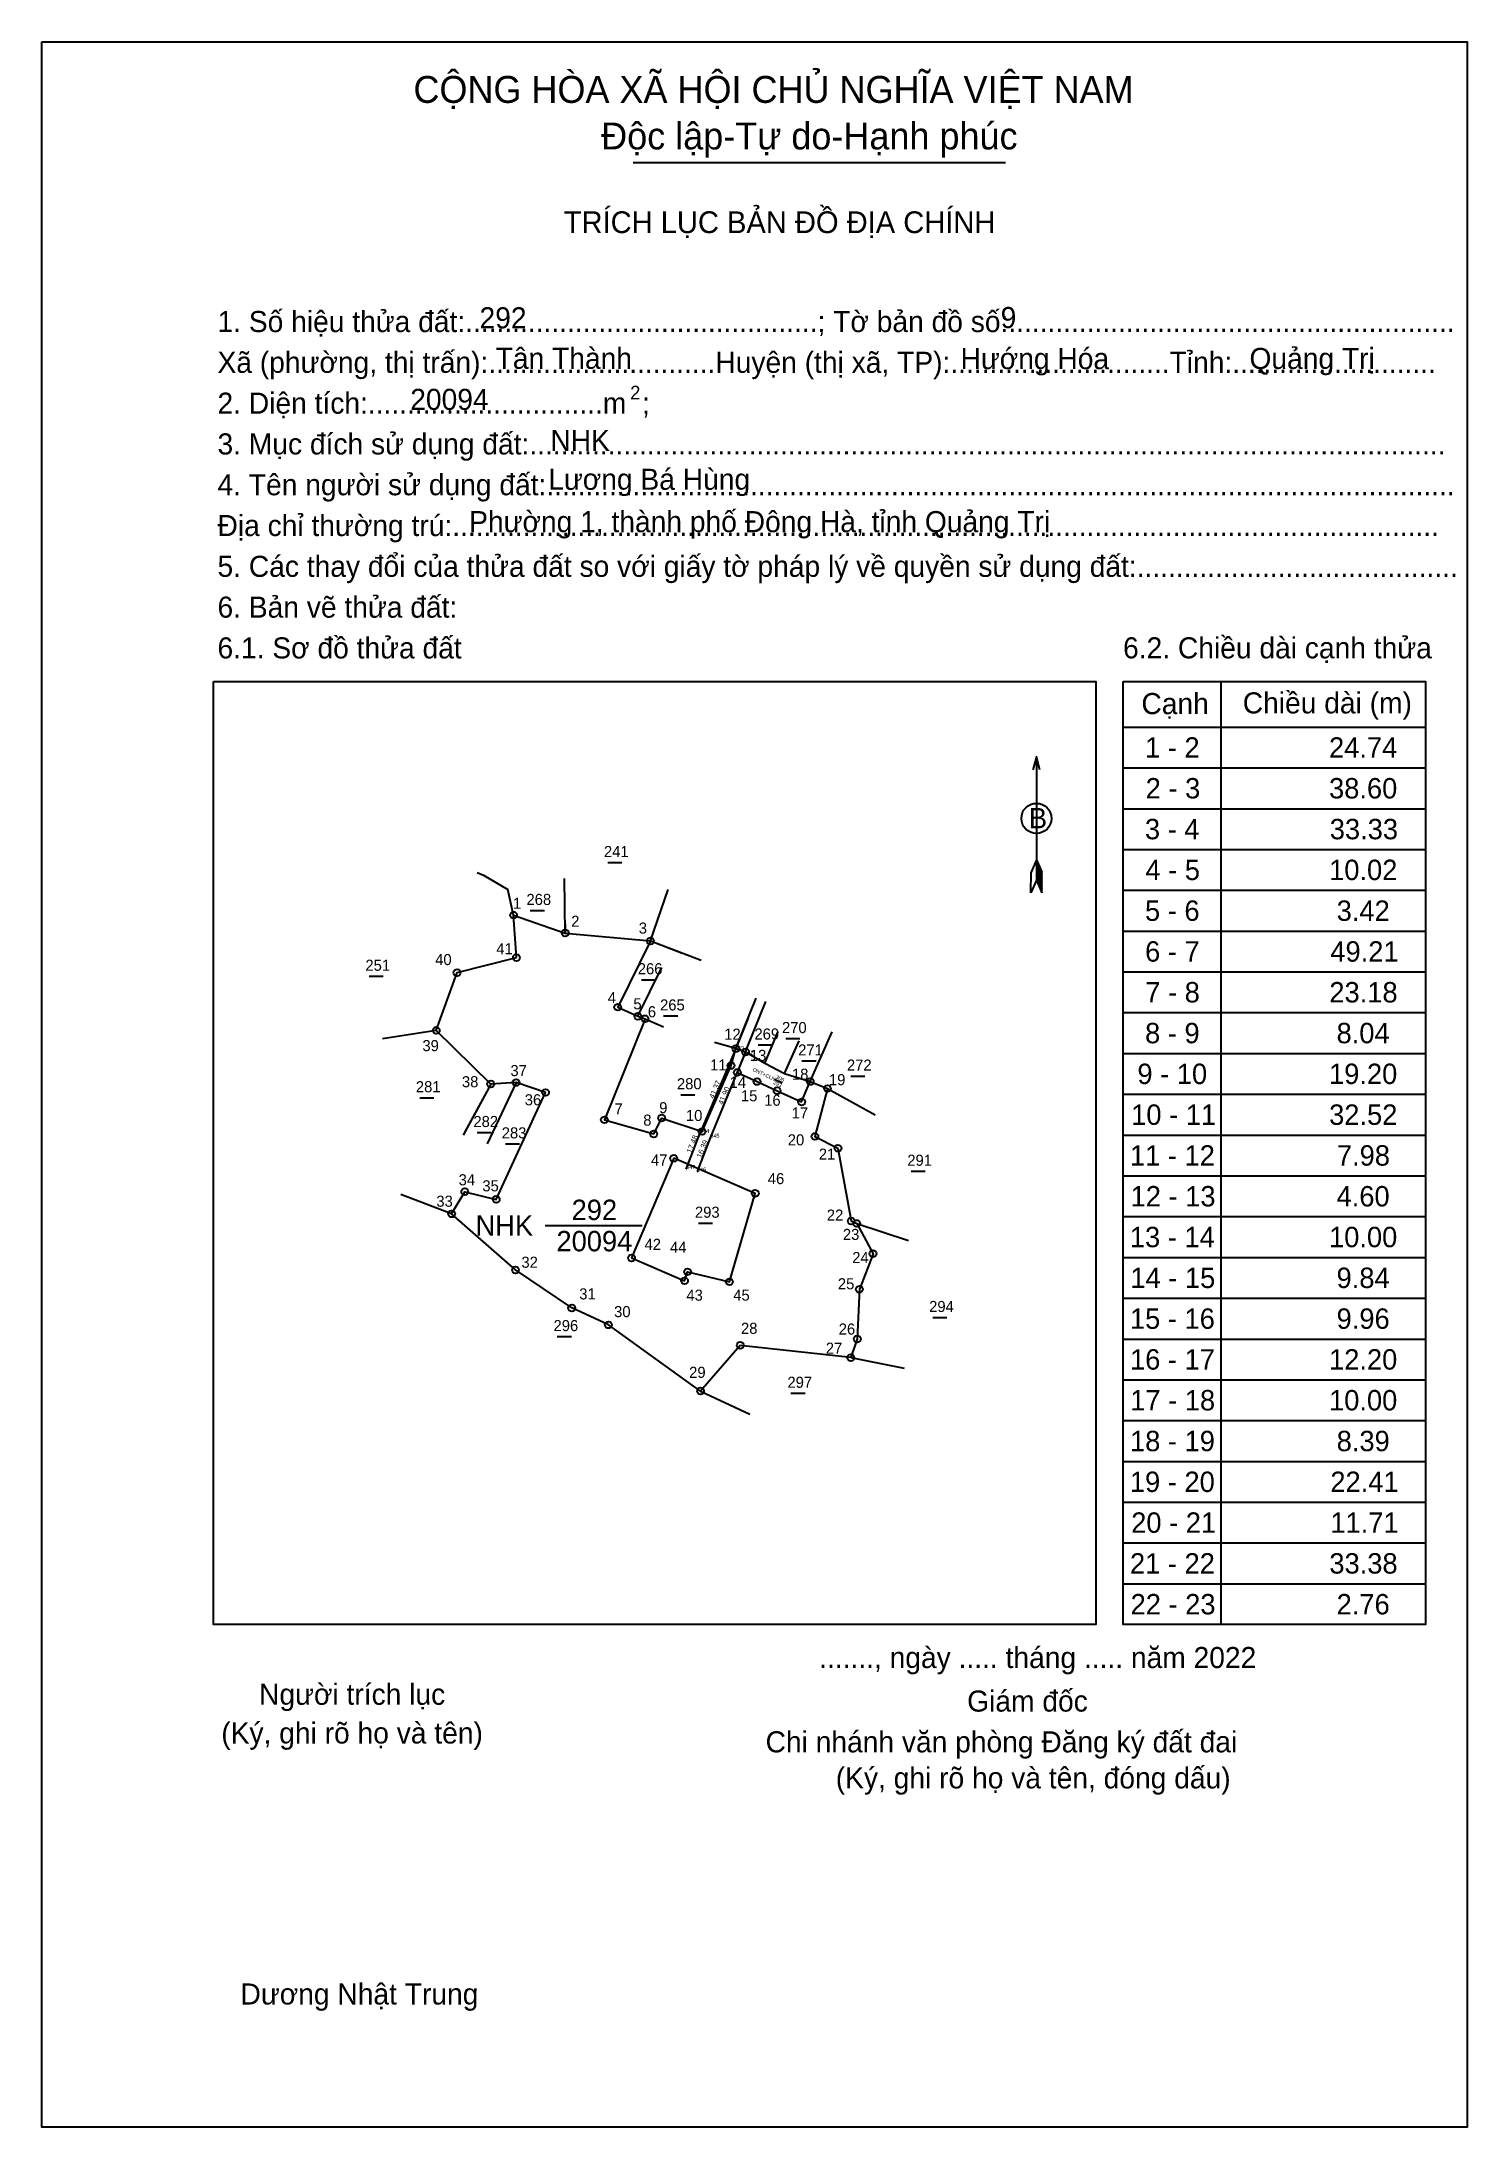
# Model space of a CAD drawing. Extents: x 537810 to 556033, y 1835585 to 1844419.
# Drawn here: x 539531 to 540175, y 1835979 to 1836921 of the extents above; entities that cross this region are included whole.
import ezdxf

# ---------------------------------------------------------------- set-up
doc = ezdxf.new("R2010")
doc.units = 0
for name, color, linetype in [('Level 1', 7, 'Continuous'), ('Level 10', 7, 'Continuous'), ('Level 11', 7, 'Continuous'), ('Level 12', 7, 'Continuous'), ('Level 13', 7, 'Continuous'), ('Level 2', 7, 'Continuous'), ('Level 23', 7, 'Continuous'), ('Level 27', 7, 'Continuous'), ('Level 32', 7, 'Continuous'), ('Level 36', 7, 'Continuous'), ('Level 4', 7, 'Continuous'), ('Level 52', 7, 'Continuous'), ('Level 6', 7, 'Continuous'), ('Level 7', 7, 'Continuous'), ('Level 9', 7, 'Continuous')]:
    doc.layers.add(name, color=color, linetype=linetype)

msp = doc.modelspace()

# ---------------------------------------------------------------- texts
at = {"layer": 'Level 1'}
for s, height, p in [('TRÍCH LỤC BẢN ĐỒ ĐỊA CHÍNH', 9.8272, (539767.06, 1836834.78)), ('1. Số hiệu thửa đất:.............................................; Tờ bản đồ số:.........................................................', 9.51966, (539610.67, 1836790.08)), ('Xã (phường, thị trấn):.............................Huyện (thị xã, TP):............................Tỉnh:..........................', 9.51966, (539610.67, 1836771.66)), ('2', 6.14, (539797.08, 1836759.68)), ('2. Diện tích:..............................m  ;', 9.5197, (539610.67, 1836753.23)), ('3. Mục đích sử dụng đất:.....................................................................................................................', 9.51966, (539610.67, 1836734.8)), ('4. Tên người sử dụng đất:....................................................................................................................', 9.51966, (539610.67, 1836716.38)), ('Địa chỉ thường trú:..............................................................................................................................', 9.51966, (539610.67, 1836697.95)), ('5. Các thay đổi của thửa đất so với giấy tờ pháp lý về quyền sử dụng đất:.........................................', 9.51966, (539610.67, 1836679.53)), ('6. Bản vẽ thửa đất:', 9.5197, (539610.67, 1836661.1)), ('6.1. Sơ đồ thửa đất', 9.5197, (539610.67, 1836642.68)), ('6.2. Chiều dài cạnh thửa', 9.5197, (540019.68, 1836642.71)), ('Cạnh', 9.52, (540027.97, 1836617.53)), ('Chiều dài (m)', 9.5197, (540073.73, 1836617.84)), ('B', 9.21, (539977.14, 1836565.94)), ('......., ngày ..... tháng ..... năm 2022', 9.5197, (539882.41, 1836186.69)), ('Người trích lục', 9.5197, (539629.44, 1836170.1)), ('Giám đốc', 9.52, (539949.26, 1836167.03)), ('(Ký, ghi rõ họ và tên)', 9.5197, (539612.37, 1836152.6)), ('Chi nhánh văn phòng Đăng ký đất đai', 9.5197, (539858.21, 1836148.61)), ('(Ký, ghi rõ họ và tên, đóng dấu)', 9.5197, (539889.92, 1836132.33)), ('Dương Nhật Trung', 9.5197, (539621.06, 1836034.73))]:
    msp.add_text(s, height=height, dxfattribs=at).set_placement(p)
at = {"layer": 'Level 10'}
for s, rotation, p in [('41.37', 66.98018, (539834.88, 1836443.67)), ('41.90', 67.65876, (539839.01, 1836440.85)), ('17.48', 68.92155, (539824.78, 1836419)), ('16.39', 68.54076, (539829.3, 1836416.83))]:
    msp.add_text(s, height=2.5, rotation=rotation, dxfattribs=at).set_placement(p)
at = {"layer": 'Level 12'}
for s, p in [('p43', (539844.38, 1836465.76)), ('p42', (539848.73, 1836463.88)), ('p44', (539828.64, 1836428.4)), ('p45', (539833.23, 1836426.2)), ('p47', (539822.35, 1836412.08)), ('p46', (539827.24, 1836410.95))]:
    msp.add_text(s, height=1.8, dxfattribs=at).set_placement(p)
at = {"layer": 'Level 13'}
for s, height, p in [('CỘNG HÒA XÃ HỘI CHỦ NGHĨA VIỆT NAM', 12.1606, (539699.16, 1836893.59)), ('Độc lập-Tự do-Hạnh phúc', 12.1606, (539783.96, 1836872.57)), ('292', 9.213, (539770.61, 1836389.03)), ('NHK', 9.213, (539727.21, 1836381.97)), ('20094', 9.213, (539763.76, 1836374.9))]:
    msp.add_text(s, height=height, dxfattribs=at).set_placement(p)
msp.add_text('306', height=1.7, rotation=335.14736, dxfattribs=at).set_placement((539862.63, 1836453.03))
at = {"layer": 'Level 2'}
msp.add_text('ONT+CLN', height=1.7, rotation=335.14736, dxfattribs=at).set_placement((539852.16, 1836456.38))
at = {"layer": 'Level 36'}
for s, p in [('241', (539785.21, 1836552.96)), ('268', (539750.21, 1836531.34)), ('251', (539677.46, 1836501.61)), ('266', (539800.49, 1836500.03)), ('265', (539810.54, 1836483.68)), ('269', (539853.18, 1836470.57)), ('270', (539865.62, 1836473.47)), ('271', (539872.93, 1836463.35)), ('272', (539894.94, 1836456.53)), ('281', (539700.26, 1836446.76)), ('280', (539818.17, 1836448.1)), ('282', (539726.23, 1836431.04)), ('283', (539739.04, 1836425.91)), ('291', (539922.22, 1836413.54)), ('293', (539826.3, 1836390.07)), ('294', (539932.08, 1836347.49)), ('296', (539762.43, 1836338.87)), ('297', (539868.08, 1836313.26))]:
    msp.add_text(s, height=5, dxfattribs=at).set_placement(p)
at = {"layer": 'Level 4'}
msp.add_text('293', height=1.7, rotation=335.14736, dxfattribs=at).set_placement((539861.5, 1836450.56))
at = {"layer": 'Level 52'}
for s, p in [('1 - 2', (540029.6, 1836597.86)), ('24.74', (540112.69, 1836597.86)), ('2 - 3', (540029.88, 1836579.44)), ('38.60', (540112.7, 1836579.44)), ('3 - 4', (540029.55, 1836561.01)), ('33.33', (540113.03, 1836561.01)), ('4 - 5', (540029.76, 1836542.58)), ('10.02', (540112.74, 1836542.58)), ('5 - 6', (540029.58, 1836524.16)), ('3.42', (540116.15, 1836524.16)), ('6 - 7', (540029.62, 1836505.73)), ('49.21', (540113.29, 1836505.73)), ('7 - 8', (540029.7, 1836487.31)), ('23.18', (540112.85, 1836487.31)), ('8 - 9', (540029.61, 1836468.88)), ('8.04', (540116.1, 1836468.88)), ('9 - 10', (540026.15, 1836450.46)), ('19.20', (540112.7, 1836450.46)), ('10 - 11', (540023.34, 1836432.03)), ('32.52', (540112.74, 1836432.03)), ('11 - 12', (540022.79, 1836413.61)), ('7.98', (540116.25, 1836413.61)), ('12 - 13', (540023.08, 1836395.18)), ('4.60', (540116.1, 1836395.18)), ('13 - 14', (540022.74, 1836376.76)), ('10.00', (540112.7, 1836376.76)), ('14 - 15', (540022.96, 1836358.33)), ('9.84', (540116.1, 1836358.33)), ('15 - 16', (540022.77, 1836339.91)), ('9.96', (540116.12, 1836339.91)), ('16 - 17', (540022.81, 1836321.48)), ('12.20', (540112.7, 1836321.48)), ('17 - 18', (540022.9, 1836303.06)), ('10.00', (540112.7, 1836303.06)), ('18 - 19', (540022.8, 1836284.63)), ('8.39', (540116.15, 1836284.63)), ('19 - 20', (540022.75, 1836266.21)), ('22.41', (540113.29, 1836266.21)), ('20 - 21', (540023.34, 1836247.78)), ('11.71', (540113.29, 1836247.78)), ('21 - 22', (540022.79, 1836229.36)), ('33.38', (540112.85, 1836229.36)), ('22 - 23', (540023.08, 1836210.93)), ('2.76', (540116.12, 1836210.93))]:
    msp.add_text(s, height=9.213, dxfattribs=at).set_placement(p)
at = {"layer": 'Level 6'}
for s, height, p in [('292', 9.52, (539729.02, 1836791.77)), ('9', 9.52, (539964.38, 1836791.89)), ('Tân Thành', 9.52, (539736.3, 1836773.47)), ('Hướng Hóa', 9.52, (539946.26, 1836773.34)), ('Quảng Trị', 9.52, (540076.77, 1836773.41)), ('20094', 9.52, (539697.73, 1836754.92)), ('NHK', 9.52, (539761.02, 1836736.4)), ('Lương Bá Hùng', 9.5197, (539760.05, 1836718.85)), ('Phường 1, thành phố Đông Hà, tỉnh Quảng Trị', 9.5197, (539724.33, 1836699.7))]:
    msp.add_text(s, height=height, dxfattribs=at).set_placement(p)
at = {"layer": 'Level 9'}
for s, p in [('1', (539744.14, 1836529.61)), ('2', (539770.41, 1836521.49)), ('3', (539800.93, 1836518.4)), ('41', (539736.57, 1836509.08)), ('40', (539708.98, 1836504.19)), ('4', (539786.94, 1836486.99)), ('5', (539798.5, 1836484.19)), ('6', (539805.03, 1836480.6)), ('12', (539839.52, 1836470.48)), ('39', (539703.21, 1836465.31)), ('13', (539851.11, 1836460.9)), ('38', (539721.07, 1836449.02)), ('37', (539742.96, 1836454.04)), ('11', (539833.15, 1836456.59)), ('14', (539841.95, 1836448.73)), ('18', (539870.13, 1836452.41)), ('19', (539886.81, 1836449.92)), ('36', (539749.44, 1836440.85)), ('15', (539847.08, 1836442.66)), ('16', (539857.57, 1836440.66)), ('7', (539789.96, 1836436.71)), ('8', (539802.96, 1836431.66)), ('9', (539810.14, 1836437.27)), ('10', (539822.24, 1836433.76)), ('17', (539870, 1836434.9)), ('20', (539868.23, 1836422.76)), ('47', (539806.47, 1836413.65)), ('21', (539882.25, 1836416.3)), ('34', (539719.57, 1836404.72)), ('35', (539730.28, 1836401.99)), ('46', (539859.21, 1836405.25)), ('33', (539709.51, 1836395.05)), ('22', (539885.87, 1836388.77)), ('42', (539803.53, 1836375.56)), ('44', (539815.04, 1836374.25)), ('23', (539893.13, 1836380.05)), ('32', (539747.93, 1836367.48)), ('24', (539897.34, 1836369.61)), ('25', (539890.86, 1836357.75)), ('31', (539774.05, 1836353.18)), ('30', (539789.79, 1836345.17)), ('43', (539822.44, 1836352.59)), ('45', (539843.61, 1836352.62)), ('28', (539847.1, 1836337.64)), ('26', (539891.25, 1836337.32)), ('27', (539885.41, 1836328.66)), ('29', (539823.69, 1836317.76))]:
    msp.add_text(s, height=5, dxfattribs=at).set_placement(p)

# ---------------------------------------------------------------- linework, layer by layer
at = {"layer": 'Level 1'}
for p, q in [((539531.27, 1836921.19), (539531.27, 1836921.19)), ((539608.8, 1836632.25), (539608.8, 1836632.25)), ((540063.9, 1836632.25), (540063.9, 1836206.33)), ((540019.68, 1836611.68), (540156.33, 1836611.68)), ((539980.55, 1836598.29), (539980.55, 1836542.56)), ((540019.68, 1836593.25), (540156.33, 1836593.25)), ((540019.68, 1836574.83), (540156.33, 1836574.83)), ((539980.55, 1836551.77), (539978.22, 1836546.09)), ((539980.55, 1836551.77), (539982.91, 1836546.09)), ((539980.55, 1836550.97), (539982.91, 1836545.26)), ((539980.55, 1836550.17), (539982.91, 1836544.46)), ((539980.55, 1836549.38), (539982.94, 1836543.63)), ((539980.55, 1836548.55), (539982.94, 1836542.8)), ((540019.68, 1836556.4), (540156.33, 1836556.4)), ((539978.09, 1836536.88), (539978.22, 1836546.09)), ((539980.55, 1836542.56), (539978.09, 1836536.88)), ((539980.55, 1836547.75), (539982.94, 1836541.97)), ((539980.55, 1836546.95), (539982.94, 1836541.15)), ((539980.55, 1836546.15), (539982.97, 1836540.32)), ((539980.55, 1836545.35), (539982.97, 1836539.49)), ((539980.55, 1836544.55), (539982.97, 1836538.66)), ((539980.55, 1836543.76), (539983.01, 1836537.86)), ((539980.55, 1836542.56), (539983.01, 1836536.88)), ((539983.01, 1836536.88), (539982.91, 1836546.09)), ((540019.68, 1836537.98), (540156.33, 1836537.98)), ((540019.68, 1836519.55), (540156.33, 1836519.55)), ((540019.68, 1836501.13), (540156.33, 1836501.13)), ((540019.68, 1836482.7), (540156.33, 1836482.7)), ((540019.68, 1836464.28), (540156.33, 1836464.28)), ((540019.68, 1836445.85), (540156.33, 1836445.85)), ((540019.68, 1836427.43), (540156.33, 1836427.43)), ((540019.68, 1836409), (540156.33, 1836409)), ((540019.68, 1836390.58), (540156.33, 1836390.58)), ((540019.68, 1836372.15), (540156.33, 1836372.15)), ((540019.68, 1836353.73), (540156.33, 1836353.73)), ((540019.68, 1836335.3), (540156.33, 1836335.3)), ((540019.68, 1836316.88), (540156.33, 1836316.88)), ((540019.68, 1836298.45), (540156.33, 1836298.45)), ((540019.68, 1836280.03), (540156.33, 1836280.03)), ((540019.68, 1836261.6), (540156.33, 1836261.6)), ((540019.68, 1836243.18), (540156.33, 1836243.18)), ((540019.68, 1836224.75), (540156.33, 1836224.75)), ((540007.39, 1836206.33), (540007.39, 1836206.33)), ((540175.14, 1835979.28), (540175.14, 1835979.28))]:
    msp.add_line(p, q, dxfattribs=at)
for points in [[(539608.8, 1836632.25), (540007.39, 1836632.25), (540007.39, 1836206.33), (539608.8, 1836206.33)], [(540019.68, 1836632.25), (540156.33, 1836632.25), (540156.33, 1836206.33), (540019.68, 1836206.33)]]:
    msp.add_lwpolyline(points, close=True, dxfattribs=at)
msp.add_lwpolyline([(539982.15, 1836592.37), (539980.55, 1836598.29), (539978.95, 1836592.37)], dxfattribs=at)
msp.add_circle((539980.55, 1836570.43), 6.8, dxfattribs=at)
at = {"layer": 'Level 10'}
for p, q in [((539844.82, 1836466.47), (539828.64, 1836428.4)), ((539849.16, 1836464.96), (539833.23, 1836426.2)), ((539849.16, 1836464.96), (539857.81, 1836459.84)), ((539857.81, 1836459.84), (539866.83, 1836455.2)), ((539866.83, 1836455.2), (539878.39, 1836451.57)), ((539734.06, 1836450.47), (539721.55, 1836427.44)), ((539745.51, 1836451.12), (539732.49, 1836423.39)), ((539822.35, 1836412.08), (539828.64, 1836428.4)), ((539833.23, 1836426.2), (539827.24, 1836410.95))]:
    msp.add_line(p, q, dxfattribs=at)
for points in [[(539745.7, 1836507.55), (539744.37, 1836526.77), (539767.75, 1836518.67), (539806.18, 1836515.07), (539791.42, 1836485.19), (539800.54, 1836481.04), (539803.78, 1836479.94), (539785.4, 1836434.29), (539807.68, 1836427.91), (539811.28, 1836435.1), (539829.5, 1836429.03), (539842.6, 1836458.8), (539844.82, 1836466.47), (539849.16, 1836464.96), (539845.42, 1836455.69), (539854.36, 1836451.59), (539863.42, 1836447.44), (539874.51, 1836442.35), (539878.39, 1836451.57), (539886.18, 1836448.45), (539880.47, 1836426.78), (539890.91, 1836421.47), (539896.87, 1836388.63), (539899.39, 1836387.5), (539906.73, 1836373.83), (539900.59, 1836357.8), (539899.65, 1836335.34), (539896.69, 1836326.9), (539846.8, 1836332.44), (539828.84, 1836311.81), (539787.2, 1836341.68), (539770.66, 1836349.31), (539745.27, 1836366.49), (539716.42, 1836391.8), (539722.36, 1836401.83), (539736.56, 1836398.36), (539758.85, 1836446.64), (539745.51, 1836451.12), (539734.06, 1836450.47), (539709.46, 1836474.66), (539718.85, 1836500.79)], [(539797.68, 1836371.9), (539821.63, 1836361.57), (539823.01, 1836365.65), (539841.87, 1836361.12), (539853.58, 1836401.07), (539816.72, 1836416.94)]]:
    msp.add_lwpolyline(points, close=True, dxfattribs=at)
at = {"layer": 'Level 11'}
for centre in [(539744.37, 1836526.77), (539767.75, 1836518.67), (539806.18, 1836515.07), (539718.85, 1836500.79), (539745.7, 1836507.55), (539745.7, 1836507.55), (539791.42, 1836485.19), (539800.54, 1836481.04), (539709.46, 1836474.66), (539803.78, 1836479.94), (539844.82, 1836466.47), (539849.16, 1836464.96), (539842.6, 1836458.8), (539845.42, 1836455.69), (539734.06, 1836450.47), (539745.51, 1836451.12), (539758.85, 1836446.64), (539854.36, 1836451.59), (539863.42, 1836447.44), (539878.39, 1836451.57), (539886.18, 1836448.45), (539785.4, 1836434.29), (539811.28, 1836435.1), (539874.51, 1836442.35), (539807.68, 1836427.91), (539829.5, 1836429.03), (539880.47, 1836426.78), (539816.72, 1836416.94), (539890.91, 1836421.47), (539722.36, 1836401.83), (539736.56, 1836398.36), (539853.58, 1836401.07), (539716.42, 1836391.8), (539896.87, 1836388.63), (539899.39, 1836387.5), (539797.68, 1836371.9), (539797.68, 1836371.9), (539906.73, 1836373.83), (539745.27, 1836366.49), (539821.63, 1836361.57), (539823.01, 1836365.65), (539841.87, 1836361.12), (539770.66, 1836349.31), (539900.59, 1836357.8), (539787.2, 1836341.68), (539846.8, 1836332.44), (539899.65, 1836335.34), (539896.69, 1836326.9), (539828.84, 1836311.81)]:
    msp.add_circle(centre, 1.54, dxfattribs=at)
at = {"layer": 'Level 13'}
for p, q in [((539798.44, 1836866.74), (539966.52, 1836866.74)), ((539862.17, 1836452.68), (539865.67, 1836451.06))]:
    msp.add_line(p, q, dxfattribs=at)
at = {"layer": 'Level 2'}
msp.add_lwpolyline([(539531.27, 1836921.22), (540175.14, 1836921.22), (540175.14, 1835979.28), (539531.27, 1835979.28)], close=True, dxfattribs=at)
at = {"layer": 'Level 23'}
for p, q in [((539850.41, 1836480.41), (539844.82, 1836466.47)), ((539849.16, 1836464.96), (539854.78, 1836478.89))]:
    msp.add_line(p, q, dxfattribs=at)
msp.add_lwpolyline([(539806.18, 1836515.07), (539815.52, 1836511.57), (539820.28, 1836509.75)], dxfattribs=at)
at = {"layer": 'Level 27'}
for p, q in [((539767.75, 1836518.67), (539767.37, 1836543.23)), ((539744.37, 1836526.77), (539741.84, 1836538.27)), ((539806.18, 1836515.07), (539814.27, 1836538.27)), ((539806.18, 1836515.07), (539829.18, 1836506.45)), ((539800.54, 1836481.04), (539811.36, 1836503.1)), ((539844.82, 1836466.47), (539853.96, 1836489.27)), ((539849.16, 1836464.96), (539858.36, 1836487.74)), ((539709.46, 1836474.66), (539685.18, 1836470.94)), ((539803.78, 1836479.94), (539812.14, 1836476.35)), ((539857.81, 1836459.84), (539863.83, 1836474.26)), ((539878.39, 1836451.57), (539888.32, 1836474.04)), ((539844.82, 1836466.47), (539835.11, 1836469.17)), ((539866.83, 1836455.2), (539873.31, 1836469.93)), ((539734.06, 1836450.47), (539722.34, 1836428.88)), ((539886.18, 1836448.45), (539907.69, 1836436.57)), ((539716.42, 1836391.8), (539693.46, 1836400.53)), ((539899.39, 1836387.5), (539922.7, 1836379.74)), ((539896.69, 1836326.9), (539920.79, 1836322.11)), ((539828.84, 1836311.81), (539851.11, 1836301.43))]:
    msp.add_line(p, q, dxfattribs=at)
at = {"layer": 'Level 32'}
msp.add_line((539767.69, 1836522.6), (539767.75, 1836518.67), dxfattribs=at)
msp.add_lwpolyline([(539728, 1836546.01), (539730.84, 1836544.82), (539741.84, 1836538.27)], dxfattribs=at)
at = {"layer": 'Level 7'}
for p, q in [((539844.38, 1836465.76), (539844.38, 1836465.76)), ((539848.73, 1836463.88), (539848.73, 1836463.88)), ((539828.64, 1836428.4), (539828.64, 1836428.4)), ((539833.23, 1836426.2), (539833.23, 1836426.2)), ((539822.35, 1836412.08), (539822.35, 1836412.08)), ((539827.24, 1836410.95), (539827.24, 1836410.95))]:
    msp.add_line(p, q, dxfattribs=at)
at = {"layer": 'Level 9'}
for p, q in [((539786.95, 1836550.5), (539793.28, 1836550.5)), ((539751.96, 1836528.88), (539758.29, 1836528.88)), ((539679.19, 1836499.15), (539685.54, 1836499.15)), ((539802.21, 1836497.57), (539808.56, 1836497.57)), ((539812.18, 1836481.23), (539818.54, 1836481.23)), ((539854.87, 1836468.11), (539861.23, 1836468.11)), ((539867.37, 1836471.02), (539873.7, 1836471.02)), ((539874.66, 1836460.89), (539881.02, 1836460.89)), ((539896.67, 1836454.08), (539903.02, 1836454.08)), ((539701.98, 1836444.3), (539708.34, 1836444.3)), ((539819.9, 1836445.65), (539826.25, 1836445.65)), ((539727.95, 1836428.58), (539734.31, 1836428.58)), ((539740.69, 1836423.45), (539747.05, 1836423.45)), ((539923.95, 1836411.08), (539930.3, 1836411.08)), ((539758.64, 1836386.57), (539802.44, 1836386.57)), ((539827.94, 1836387.62), (539834.3, 1836387.62)), ((539933.76, 1836345.03), (539940.12, 1836345.03)), ((539764.15, 1836336.41), (539770.51, 1836336.41)), ((539869.68, 1836310.8), (539876.04, 1836310.8))]:
    msp.add_line(p, q, dxfattribs=at)

msp.set_redraw_order([(e.dxf.handle, doc.entitydb.next_handle()) for e in msp.query("TEXT MTEXT ATTDEF DIMENSION ARC_DIMENSION")])  # texts and dimensions are drawn at this point

doc.saveas('drawing.dxf')
